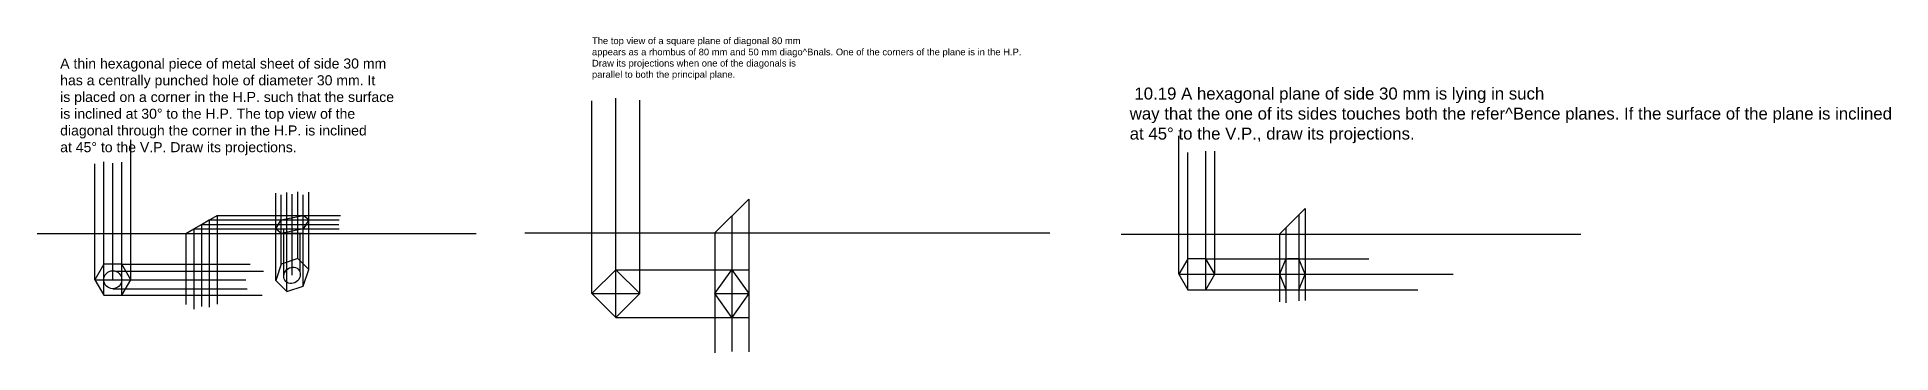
# Model space of a CAD drawing. Header units: millimetres. Extents: x 186 to 71940, y -203 to 575.
# Drawn here: x 9063 to 12157, y 47 to 575 of the extents above; entities that cross this region are included whole.
import ezdxf

# ---------------------------------------------------------------- set-up
doc = ezdxf.new("R2010")
doc.units = ezdxf.units.MM
doc.header["$MEASUREMENT"] = 0
doc.styles.get("Standard").update_dxf_attribs({"font": 'arial.ttf'})

msp = doc.modelspace()

# ---------------------------------------------------------------- texts
at = {"color": 7, "true_color": 0xffffff, "attachment_point": 1}
for s, width, gutter_width, insert, char_height in [('The top view of a square plane of diagonal 80 mm \\Pappears as a rhombus of 80 mm and 50 mm diago^Bnals. One of the corners of the plane is in the H.P. \\PDraw its projections when one of the diagonals is \\Pparallel to both the principal plane.', 769.962, 56.19, (9989.34, 574.07), 11.238), ('A thin hexagonal piece of metal sheet of side 30 mm \\Phas a centrally punched hole of diameter 30 mm. It \\Pis placed on a corner in the H.P. such that the surface \\Pis inclined at 30° to the H.P. The top view of the \\Pdiagonal through the corner in the H.P. is inclined \\Pat 45° to the V.P. Draw its projections.', 1021.1023, 83.83, (9101.87, 538.79), 16.7657), (' 10.19 A hexagonal plane of side 30 mm is lying in such \\Pway that the one of its sides touches both the refer^Bence planes. If the surface of the plane is inclined \\Pat 45° to the V.P., draw its projections.', 19123.7875, 100.33, (10886.76, 490.35), 20.06677)]:
    msp.add_mtext_dynamic_manual_height_columns(s, width=width, gutter_width=gutter_width, heights=[0], dxfattribs=dict(at, insert=insert, char_height=char_height))

# ---------------------------------------------------------------- linework, layer by layer
at = {"color": 240, "true_color": 0xed1f24}
for p, q in [((9989.3, 146.02), (9989.3, 468.28)), ((10029.3, 186.02), (10029.3, 472.8)), ((10069.3, 146.02), (10069.3, 469.19)), ((9219.6, 169.26), (9219.6, 403.17)), ((9159.6, 169.26), (9159.6, 362.58)), ((9174.6, 143.28), (9174.6, 366.34)), ((9189.6, 169.26), (9189.6, 364.09)), ((9204.6, 143.28), (9204.6, 365.59)), ((9461.6, 167.69), (9461.6, 314.07)), ((9470.79, 195.24), (9470.79, 311.27)), ((9479.98, 149.31), (9479.98, 314.69)), ((9488.87, 176.58), (9488.87, 311.89)), ((9498.35, 204.43), (9498.35, 316.25)), ((9507.53, 158.5), (9507.53, 310.95)), ((9516.72, 186.06), (9516.72, 315.63)), ((10251.18, 304.05), (10251.18, 48.65)), ((9311.67, 246.53), (9363.64, 276.53)), ((9324.66, 254.03), (9567.3, 254.03)), ((9337.65, 261.53), (9566.99, 261.53)), ((9350.64, 269.03), (9567.61, 269.03)), ((9363.64, 276.53), (9569.8, 276.53)), ((10222.89, 275.77), (10222.89, 49.25)), ((10194.61, 247.48), (10194.61, 46.87)), ((10029.3, 186.02), (10251.18, 186.02)), ((10194.61, 146.02), (10222.89, 186.02)), ((10222.89, 186.02), (10251.18, 146.02)), ((9204.6, 143.28), (9439.02, 143.28)), ((10194.61, 146.02), (10251.18, 146.02)), ((10222.89, 106.02), (10194.61, 146.02)), ((10251.18, 146.02), (10222.89, 106.02)), ((10029.3, 106.02), (10251.18, 106.02))]:
    msp.add_line(p, q, dxfattribs=at)
at = {"color": 7, "true_color": 0xffffff}
for p, q in [((10968.85, 178.33), (10968.85, 409.88)), ((10983.85, 152.35), (10983.85, 381.85)), ((11013.85, 152.35), (11013.85, 383.92)), ((11028.85, 178.33), (11028.85, 383.92)), ((11136.92, 245.56), (11179.34, 287.99)), ((9461.6, 254.03), (9470.79, 269.03)), ((9470.79, 246.53), (9461.6, 254.03)), ((9470.79, 269.03), (9507.53, 276.53)), ((9507.53, 254.03), (9470.79, 246.53)), ((9475.12, 246.53), (9475.12, 254.03)), ((9475.12, 174.26), (9475.12, 254.03)), ((9516.72, 269.03), (9507.53, 276.53)), ((9516.72, 269.03), (9507.53, 254.03)), ((9512.12, 261.53), (9507.53, 254.03)), ((9063.3, 246.53), (9795.97, 246.53)), ((9507.53, 246.53), (9479.98, 246.53)), ((9502.17, 181.72), (9502.17, 246.53)), ((9877.08, 247.48), (10753.51, 247.48)), ((10872.58, 245.56), (11639.35, 245.56)), ((10968.85, 245.56), (11028.85, 245.56)), ((9470.79, 195.24), (9461.6, 167.69)), ((9498.35, 204.43), (9470.79, 195.24)), ((9498.35, 204.43), (9516.72, 186.06)), ((9507.53, 158.5), (9516.72, 186.06)), ((9989.3, 146.02), (10029.3, 186.02)), ((10069.3, 146.02), (10029.3, 186.02)), ((10029.3, 106.02), (10029.3, 186.02)), ((9461.6, 167.69), (9479.98, 149.31)), ((9475.12, 174.26), (9475.12, 175.49)), ((9479.98, 149.31), (9507.53, 158.5)), ((9989.3, 146.02), (10029.3, 106.02)), ((9989.3, 146.02), (10069.3, 146.02)), ((10069.3, 146.02), (10029.3, 106.02))]:
    msp.add_line(p, q, dxfattribs=at)
at = {"color": 2, "true_color": 0xf1eb1f}
for p, q in [((10194.61, 247.48), (10251.18, 304.05)), ((9989.3, 247.48), (10029.3, 247.48)), ((9989.3, 247.48), (10069.3, 247.48)), ((10029.3, 247.48), (10069.3, 247.48))]:
    msp.add_line(p, q, dxfattribs=at)
at = {"color": 242, "true_color": 0xcd2027}
for p, q in [((11179.34, 287.99), (11179.34, 134.3)), ((11136.92, 245.56), (11147.52, 256.17)), ((11147.52, 256.17), (11168.74, 277.38)), ((11147.52, 256.17), (11147.52, 130.61)), ((11168.74, 277.38), (11168.74, 133.91)), ((11136.92, 245.56), (11136.92, 132.23)), ((9204.6, 195.24), (9418.7, 195.24)), ((11013.85, 204.31), (11285.95, 204.31)), ((11147.52, 204.31), (11136.92, 178.33)), ((11168.74, 204.31), (11149.9, 204.31)), ((11179.34, 178.33), (11168.74, 204.31)), ((9159.6, 169.26), (9411.79, 169.26)), ((9194.51, 183.43), (9440.94, 183.43)), ((10968.85, 178.33), (11426.66, 178.33)), ((11136.92, 178.33), (11147.52, 152.35)), ((11168.74, 152.35), (11179.34, 178.33)), ((9189.6, 154.26), (9413.89, 154.26)), ((11013.85, 152.35), (11367.72, 152.35)), ((11147.52, 152.35), (11168.74, 152.35))]:
    msp.add_line(p, q, dxfattribs=at)
at = {"color": 41, "true_color": 0xf4ee51}
for p, q in [((9311.67, 246.53), (9324.66, 254.03)), ((9324.66, 254.03), (9337.65, 261.53)), ((9324.66, 254.03), (9324.66, 120.22)), ((9337.65, 261.53), (9350.64, 269.03)), ((9337.65, 261.53), (9337.65, 124.72)), ((9350.64, 269.03), (9350.64, 123.52)), ((9363.64, 276.53), (9363.64, 128.33)), ((9311.67, 246.53), (9311.67, 127.73))]:
    msp.add_line(p, q, dxfattribs=at)
at = {"color": 7, "true_color": 0xffffff}
for points in [[(9174.6, 195.24), (9159.6, 169.26), (9174.6, 143.28), (9204.6, 143.28), (9219.6, 169.26), (9204.6, 195.24)], [(10983.85, 204.31), (10968.85, 178.33), (10983.85, 152.35), (11013.85, 152.35), (11028.85, 178.33), (11013.85, 204.31)]]:
    msp.add_lwpolyline(points, close=True, dxfattribs=at)
msp.add_circle((9189.6, 169.26), 15, dxfattribs=at)
msp.add_ellipse((9488.87, 176.58), major_axis=(10.31, 10.31), ratio=0.8828069, dxfattribs=at)

msp.set_redraw_order([(e.dxf.handle, doc.entitydb.next_handle()) for e in msp.query("TEXT MTEXT ATTDEF DIMENSION ARC_DIMENSION")])  # texts and dimensions are drawn at this point

doc.saveas('drawing.dxf')
